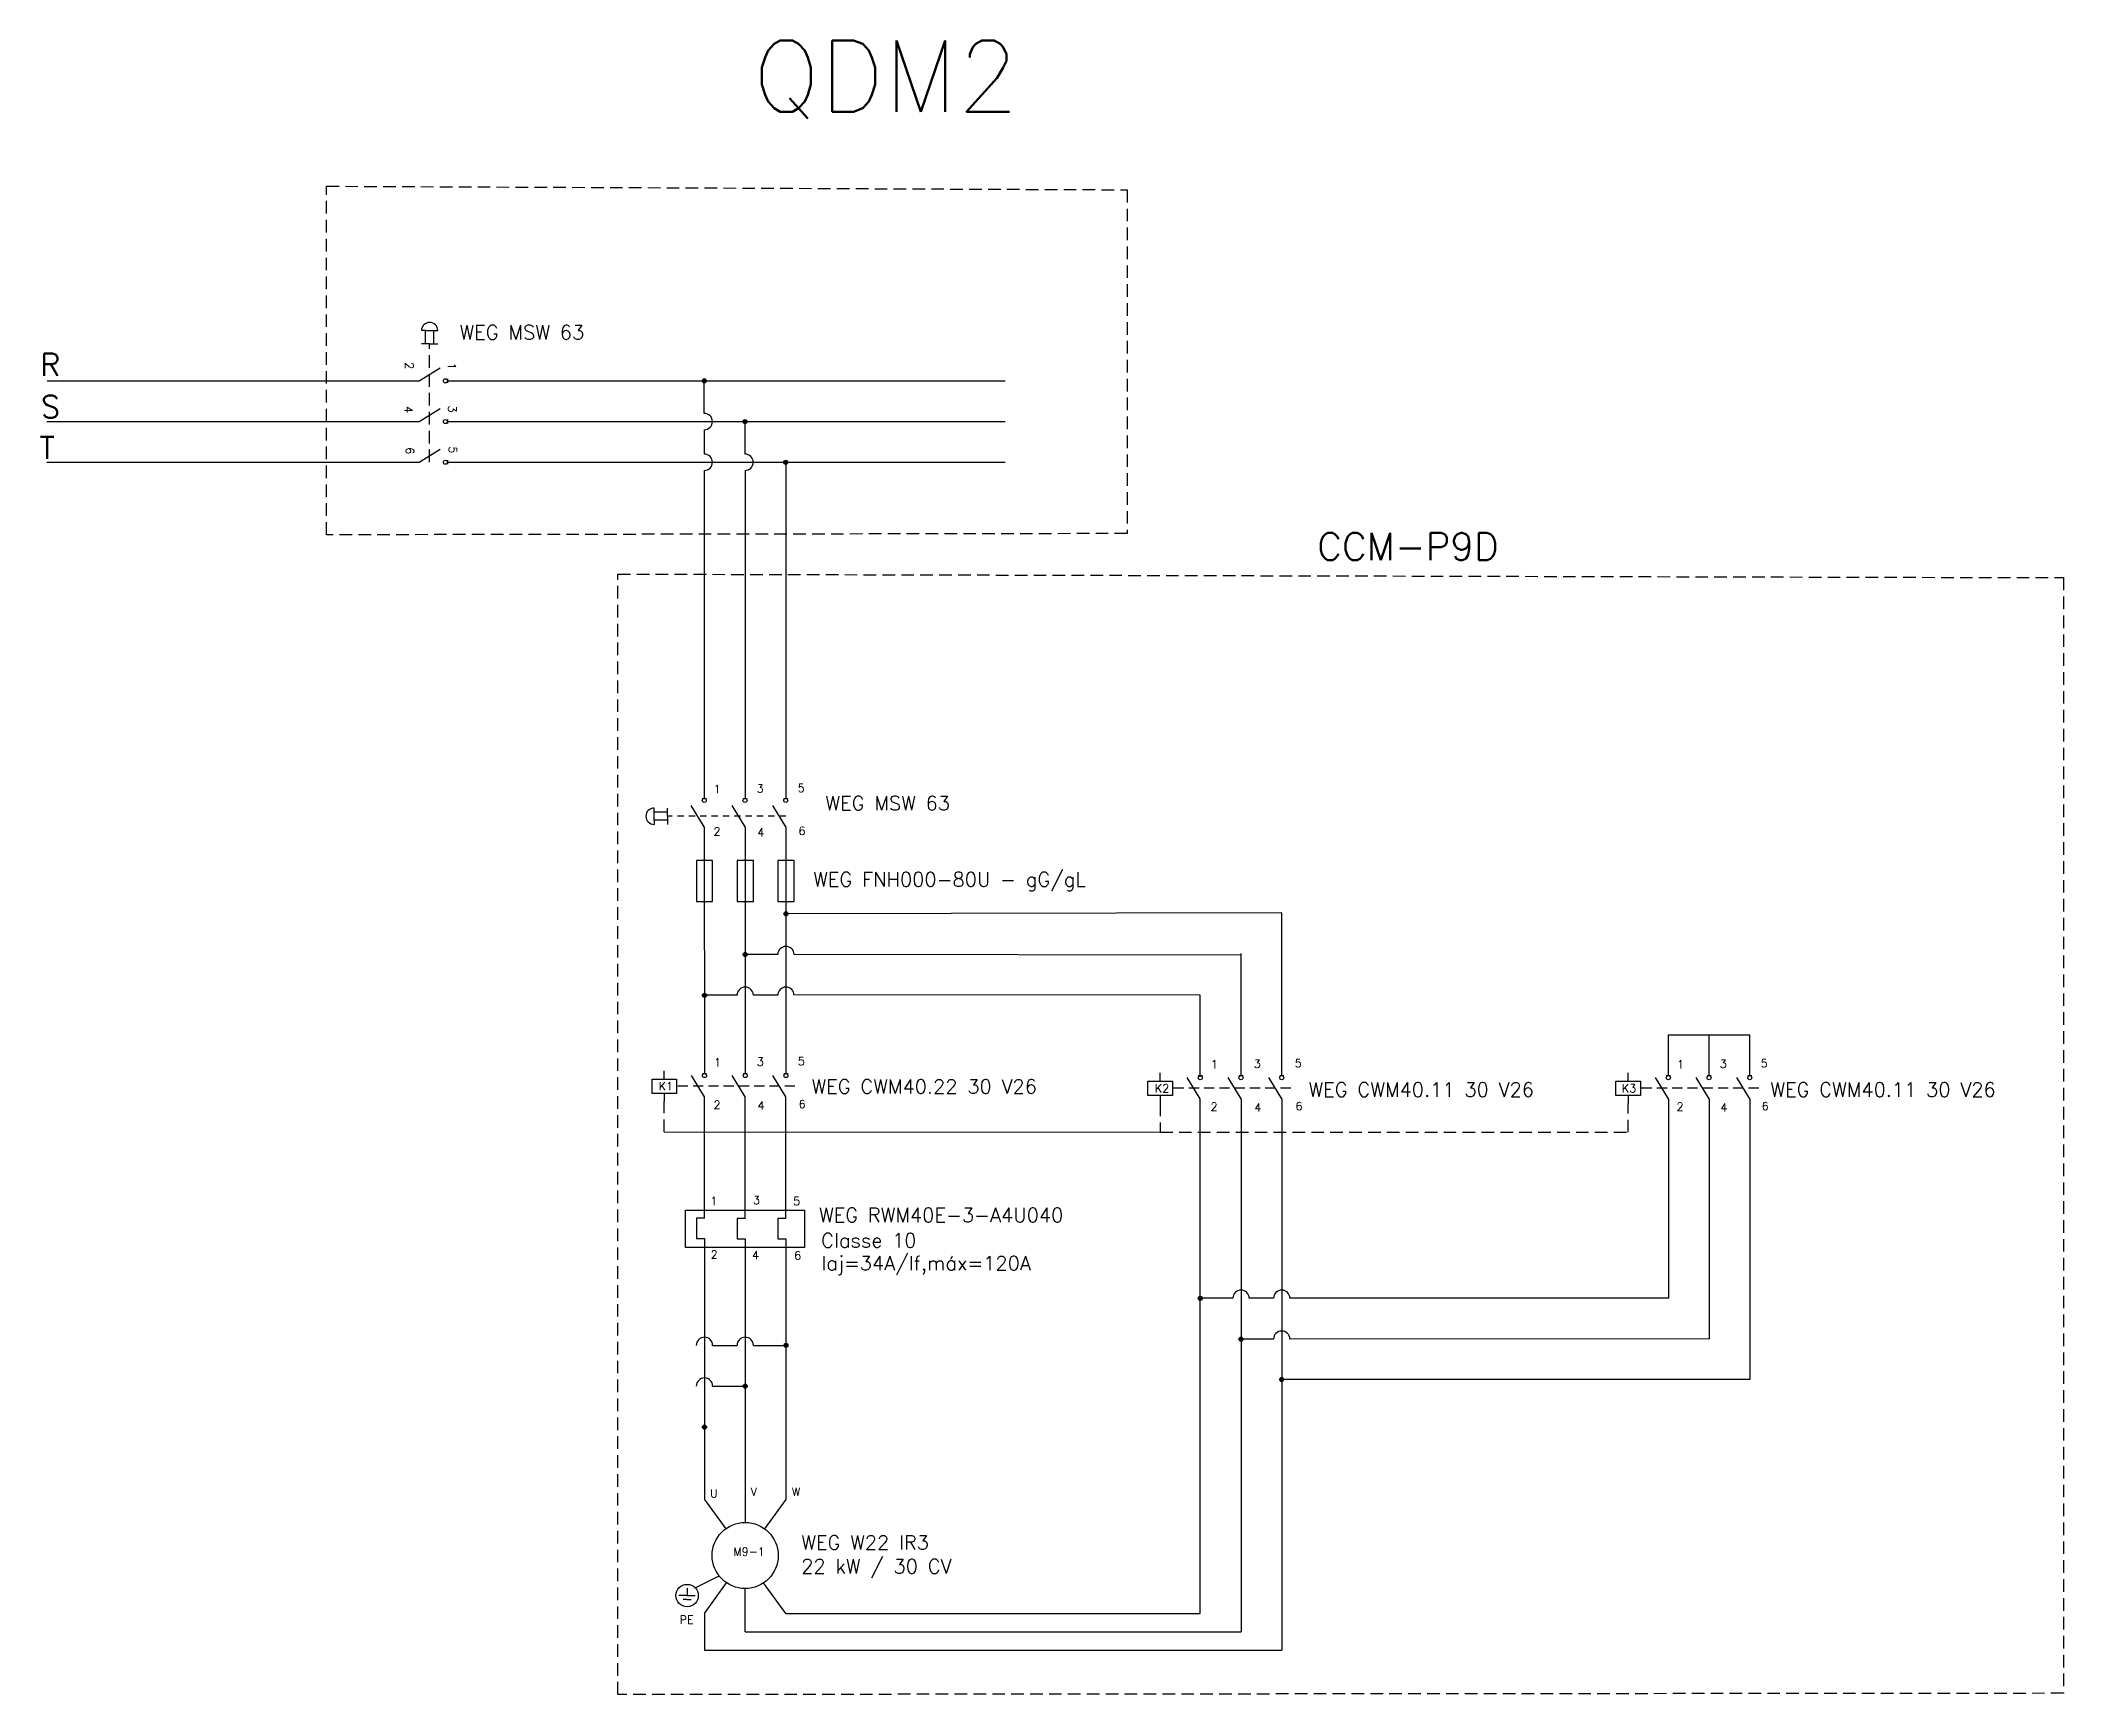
# Model space of a CAD drawing. Extents: x -259 to 641, y -96 to 322.
# Drawn here: x -1.91 to 38.22, y 113.39 to 146.22 of the extents above; entities that cross this region are included whole.
import ezdxf

# ---------------------------------------------------------------- set-up
doc = ezdxf.new("R2010")
doc.units = 0
doc.header["$MEASUREMENT"] = 0
doc.linetypes.add('DASHED2', pattern=[0.375, 0.25, -0.125])
doc.linetypes.add('HIDDEN', pattern=[0.375, 0.25, -0.125])
for name, color, linetype in [('_COTAS', 4, 'Continuous'), ('ELET_TRIFILAR_TEXTO', 4, 'Continuous'), ('Eletrocalha', 7, 'Continuous'), ('INTERTRAVAMENTO', 6, 'HIDDEN')]:
    doc.layers.add(name, color=color, linetype=linetype)
doc.layers.add('ELET_TRIFILAR_DESENHO', color=5, linetype='Continuous', plot=False)
doc.styles.add('ROMANS', font='romans')

msp = doc.modelspace()

# ---------------------------------------------------------------- texts
at = {"layer": 'ELET_TRIFILAR_TEXTO', "style": 'ROMANS'}
for s, height, p in [('QDM2', 1.4139, (12.224, 144.803)), ('WEG MSW 63', 0.2828, (6.406, 140.284)), ('CCM-P9D', 0.5457, (23.42, 135.902)), ('WEG MSW 63      ', 0.28277, (13.663, 130.94)), ('WEG FNH000-80U - gG/gL  ', 0.28277, (13.422, 129.427)), ('WEG CWM40.22 30 V26', 0.28277, (13.388, 125.317)), ('WEG CWM40.11 30 V26', 0.28277, (23.248, 125.256)), ('WEG CWM40.11 30 V26', 0.28277, (32.408, 125.256)), ('WEG RWM40E-3-A4U040    ', 0.28277, (13.536, 122.765)), ('Iaj=34A/If,máx=120A ', 0.28277, (13.582, 121.811)), ('WEG W22 IR3', 0.28277, (13.185, 116.267)), ('22 kW / 30 CV', 0.28277, (13.185, 115.796))]:
    msp.add_text(s, height=height, dxfattribs=at).set_placement(p)
at = {"layer": 'ELET_TRIFILAR_TEXTO', "linetype": 'Continuous', "attachment_point": 1, "style": 'ROMANS'}
for s, width, heights, insert, char_height in [('R', 0.45782, [0.385], (-1.912, 140.004), 0.441), ('S', 0.45782, [0.385], (-1.898, 139.17), 0.441), ('T', 0.45782, [0.385], (-1.926, 138.353), 0.441), ('K1', 0.45782, [0.385], (10.355, 125.544), 0.1616), ('K2', 0.45782, [0.385], (20.2, 125.503), 0.1616), ('K3', 0.45782, [0.385], (29.464, 125.503), 0.1616), ('U', 0.45782, [0.385], (11.373, 117.461), 0.162), ('V', 0.45782, [0.385], (12.181, 117.495), 0.162), ('W', 0.45782, [0.385], (13, 117.495), 0.162), ('M9-1', 0.51858, [0.563], (11.837, 116.308), 0.1616), ('PE', 0.45782, [0.385], (10.772, 114.957), 0.1616)]:
    msp.add_mtext_dynamic_manual_height_columns(s, width=width, gutter_width=2.793, heights=heights, dxfattribs=dict(at, insert=insert, char_height=char_height))
at = {"layer": 'ELET_TRIFILAR_TEXTO', "linetype": 'Continuous', "insert": (13.579, 122.545), "char_height": 0.28277, "width": 5.65415, "attachment_point": 1, "style": 'ROMANS'}
msp.add_mtext('Classe 10     ', dxfattribs=at)

# ---------------------------------------------------------------- blocks, each defined once
blk = doc.blocks.new('Nome - Contatos')
at = {"layer": 'ELET_TRIFILAR_TEXTO', "linetype": 'Continuous', "char_height": 0.2, "attachment_point": 1, "style": 'ROMANS'}
for s, insert in [('3', (143.513, 124.19)), ('5', (144.518, 124.204)), ('1', (142.46, 124.177)), ('2', (142.451, 123.136)), ('4', (143.528, 123.114)), ('6', (144.54, 123.15))]:
    blk.add_mtext_dynamic_manual_height_columns(s, width=0.31166, gutter_width=1.901, heights=[0.262], dxfattribs=dict(at, insert=insert))
blk = doc.blocks.new('Fusíveis')
at = {"layer": 'ELET_TRIFILAR_DESENHO', "linetype": 'Continuous'}
for p, q in [((143.684, 121.383), (143.484, 121.383)), ((143.484, 121.383), (143.484, 120.383)), ((143.884, 121.383), (143.684, 121.383)), ((143.884, 120.383), (143.884, 121.383)), ((144.684, 121.383), (144.484, 121.383)), ((144.484, 121.383), (144.484, 120.383)), ((144.884, 121.383), (144.684, 121.383)), ((144.884, 120.383), (144.884, 121.383)), ((145.684, 121.383), (145.484, 121.383)), ((145.484, 121.383), (145.484, 120.383)), ((145.884, 121.383), (145.684, 121.383)), ((145.884, 120.383), (145.884, 121.383)), ((143.484, 120.383), (143.884, 120.383)), ((144.484, 120.383), (144.884, 120.383)), ((145.484, 120.383), (145.884, 120.383))]:
    blk.add_line(p, q, dxfattribs=at)
blk = doc.blocks.new('Contator')
at = {"layer": 'ELET_TRIFILAR_DESENHO', "linetype": 'Continuous'}
for p, q in [((150.054, 111.998), (150.054, 112.198)), ((151.04, 111.562), (150.721, 112.083)), ((150.99, 112.133), (151.091, 112.133)), ((152.04, 111.562), (151.721, 112.083)), ((151.99, 112.133), (152.091, 112.133)), ((153.04, 111.562), (152.721, 112.083)), ((152.99, 112.133), (153.091, 112.133)), ((150.054, 111.646), (150.054, 111.446))]:
    blk.add_line(p, q, dxfattribs=at)
at = {"layer": 'ELET_TRIFILAR_DESENHO', "linetype": 'DASHED2'}
blk.add_line((153.26, 111.822), (150.354, 111.822), dxfattribs=at)
at = {"layer": 'ELET_TRIFILAR_DESENHO', "linetype": 'Continuous'}
blk.add_lwpolyline([(149.754, 111.998), (150.354, 111.998), (150.354, 111.646), (149.754, 111.646)], close=True, dxfattribs=at)
for centre in [(151.04, 112.083), (152.04, 112.083), (153.04, 112.083)]:
    blk.add_circle(centre, 0.05, dxfattribs=at)
blk = doc.blocks.new('Rele Termico')
at = {"layer": 'ELET_TRIFILAR_DESENHO', "linetype": 'Continuous'}
for p, q in [((151.04, 108.823), (150.84, 108.823)), ((150.84, 108.823), (150.84, 108.323)), ((152.04, 108.811), (151.84, 108.811)), ((151.84, 108.811), (151.84, 108.311)), ((153.04, 108.811), (152.84, 108.811)), ((152.84, 108.811), (152.84, 108.311)), ((150.84, 108.323), (151.04, 108.323)), ((151.84, 108.311), (152.04, 108.311)), ((152.84, 108.311), (153.04, 108.311))]:
    blk.add_line(p, q, dxfattribs=at)
blk.add_lwpolyline([(150.573, 109.022), (153.495, 109.022), (153.495, 108.102), (150.573, 108.102)], close=True, dxfattribs=at)
blk = doc.blocks.new('Nome - Termico')
at = {"layer": 'ELET_TRIFILAR_TEXTO', "linetype": 'Continuous', "char_height": 0.2, "attachment_point": 1, "style": 'ROMANS'}
for s, insert in [('1', (149.774, 110.74)), ('3', (150.822, 110.762)), ('5', (151.809, 110.74)), ('2', (149.782, 109.425)), ('4', (150.799, 109.41)), ('6', (151.832, 109.402))]:
    blk.add_mtext_dynamic_manual_height_columns(s, width=0.31166, gutter_width=1.901, heights=[0.262], dxfattribs=dict(at, insert=insert))

# ---------------------------------------------------------------- hatches: boundary and pattern name
at = {"layer": 'ELET_TRIFILAR_DESENHO', "linetype": 'Continuous'}
h = msp.add_hatch(color=256, dxfattribs=at)
h.dxf.hatch_style = 1
h.paths.add_polyline_path([(11.302, 139.462, 1), (11.221, 139.462, 1)])
h = msp.add_hatch(color=256, dxfattribs=at)
h.dxf.hatch_style = 1
h.paths.add_polyline_path([(12.11, 138.654, 1), (12.029, 138.654, 1)])
h = msp.add_hatch(color=256, dxfattribs=at)
h.dxf.hatch_style = 1
h.paths.add_polyline_path([(12.837, 137.846), (12.918, 137.846, 1)])
h.paths.add_polyline_path([(12.877, 137.846), (12.877, 137.806, 0.414214), (12.918, 137.846)])
h.paths.add_polyline_path([(12.877, 137.806), (12.877, 137.846), (12.837, 137.846, 0.414214)])
h = msp.add_hatch(color=256, dxfattribs=at)
h.dxf.hatch_style = 1
h.paths.add_polyline_path([(12.921, 128.885, 1), (12.84, 128.885, 1)])
h = msp.add_hatch(color=256, dxfattribs=at)
h.dxf.hatch_style = 1
h.paths.add_polyline_path([(12.113, 128.077, 1), (12.032, 128.077, 1)])
h = msp.add_hatch(color=256, dxfattribs=at)
h.dxf.hatch_style = 1
h.paths.add_polyline_path([(11.305, 127.269, 1), (11.224, 127.269, 1)])
h = msp.add_hatch(color=256, dxfattribs=at)
h.dxf.hatch_style = 1
h.paths.add_polyline_path([(21.141, 121.255, 1), (21.06, 121.255, 1)])
h = msp.add_hatch(color=256, dxfattribs=at)
h.dxf.hatch_style = 1
h.paths.add_polyline_path([(21.949, 120.444, 1), (21.868, 120.444, 1)])
h = msp.add_hatch(color=256, dxfattribs=at)
h.dxf.hatch_style = 1
h.paths.add_polyline_path([(12.84, 120.32, -1), (12.921, 120.32, -1)])
h = msp.add_hatch(color=256, dxfattribs=at)
h.dxf.hatch_style = 1
h.paths.add_polyline_path([(22.757, 119.643, 1), (22.676, 119.643, 1)])
h = msp.add_hatch(color=256, dxfattribs=at)
h.dxf.hatch_style = 1
h.paths.add_polyline_path([(12.113, 119.512, 1), (12.032, 119.512, 1)])
h = msp.add_hatch(color=256, dxfattribs=at)
h.dxf.hatch_style = 1
h.paths.add_polyline_path([(11.305, 118.697, 1), (11.224, 118.697, 1)])

# ---------------------------------------------------------------- linework, layer by layer
at = {"layer": 'ELET_TRIFILAR_DESENHO', "color": 6, "linetype": 'Continuous'}
for p, q in [((5.731, 140.46), (5.65, 140.46)), ((5.731, 140.194), (5.731, 140.46)), ((5.731, 140.46), (5.893, 140.46)), ((5.893, 140.194), (5.893, 140.46)), ((5.893, 140.46), (5.973, 140.46)), ((10.264, 130.903), (10.264, 130.983)), ((10.529, 130.903), (10.264, 130.903)), ((10.264, 130.741), (10.264, 130.903)), ((10.529, 130.822), (10.529, 130.983)), ((10.529, 130.741), (10.264, 130.741)), ((10.264, 130.741), (10.264, 130.66)), ((10.529, 130.822), (10.529, 130.66))]:
    msp.add_line(p, q, dxfattribs=at)
at = {"layer": 'ELET_TRIFILAR_DESENHO', "linetype": 'Continuous'}
for p, q in [((5.812, 140.194), (5.65, 140.194)), ((5.812, 140.194), (5.973, 140.194)), ((5.602, 139.462), (6.022, 139.72)), ((-1.774, 139.462), (5.602, 139.462)), ((6.165, 139.502), (6.165, 139.421)), ((6.165, 139.462), (17.231, 139.462)), ((11.261, 138.815), (11.261, 139.462)), ((5.602, 138.654), (6.022, 138.912)), ((-1.781, 138.654), (5.602, 138.654)), ((6.165, 138.695), (6.165, 138.613)), ((6.165, 138.654), (17.231, 138.654)), ((11.261, 138.492), (11.261, 138.008)), ((12.069, 138.008), (12.069, 138.654)), ((5.602, 137.846), (6.022, 138.104)), ((-1.781, 137.846), (5.602, 137.846)), ((6.165, 137.887), (6.165, 137.805)), ((6.165, 137.846), (17.231, 137.846)), ((11.261, 137.684), (11.261, 135.199)), ((12.069, 137.684), (12.069, 135.177)), ((12.877, 137.846), (12.877, 135.199)), ((11.261, 135.199), (11.261, 131.175)), ((12.069, 135.177), (12.069, 131.175)), ((12.877, 135.199), (12.877, 131.175)), ((11.261, 130.612), (11.003, 131.032)), ((11.221, 131.175), (11.302, 131.175)), ((12.069, 130.612), (11.811, 131.032)), ((12.029, 131.175), (12.11, 131.175)), ((12.877, 130.612), (12.619, 131.032)), ((12.836, 131.175), (12.918, 131.175)), ((11.261, 130.612), (11.265, 125.714)), ((12.069, 130.612), (12.072, 125.714)), ((12.877, 130.612), (12.88, 125.714)), ((12.072, 122.841), (12.072, 125.253)), ((12.88, 122.841), (12.88, 125.253)), ((11.265, 122.442), (11.265, 118.207)), ((12.072, 122.432), (12.072, 117.75)), ((12.88, 122.432), (12.88, 118.207)), ((11.265, 118.207), (11.265, 117.264)), ((12.88, 118.207), (12.88, 117.264)), ((12.072, 117.75), (12.072, 116.806)), ((11.265, 117.264), (11.687, 116.681)), ((12.88, 117.264), (12.458, 116.681)), ((11.083, 115.506), (11.555, 115.748)), ((11.265, 114.998), (11.702, 115.609)), ((12.88, 114.998), (12.437, 115.606)), ((10.92, 115.356), (10.758, 115.356)), ((10.92, 115.28), (10.839, 115.28)), ((10.92, 115.5), (10.92, 115.356)), ((10.92, 115.356), (11.083, 115.356)), ((10.92, 115.28), (11.002, 115.28)), ((12.072, 114.634), (12.074, 115.495))]:
    msp.add_line(p, q, dxfattribs=at)
at = {"layer": 'ELET_TRIFILAR_DESENHO', "color": 6, "linetype": 'DASHED2'}
msp.add_line((5.812, 137.846), (5.812, 140.194), dxfattribs=at)
at = {"layer": 'ELET_TRIFILAR_DESENHO', "color": 6, "linetype": 'DASHED2', "ltscale": 0.5}
msp.add_line((12.877, 130.822), (10.529, 130.822), dxfattribs=at)
at = {"layer": 'ELET_TRIFILAR_DESENHO', "linetype": 'HIDDEN'}
for points in [[(3.766, 143.324), (19.65, 143.253), (19.65, 136.431), (3.766, 136.406)], [(9.546, 135.627), (38.225, 135.556), (38.225, 113.416), (9.546, 113.391)]]:
    msp.add_lwpolyline(points, close=True, dxfattribs=at)
at = {"layer": 'ELET_TRIFILAR_DESENHO', "linetype": 'Continuous'}
for points in [[(22.716, 128.906), (12.88, 128.885)], [(22.716, 125.674), (22.716, 128.906)], [(12.719, 128.077), (12.072, 128.077)], [(21.908, 128.067), (13.042, 128.077)], [(21.908, 125.674), (21.908, 128.098)], [(11.911, 127.269), (11.265, 127.269)], [(12.719, 127.269), (12.234, 127.269)], [(21.1, 125.653), (21.1, 127.269), (13.042, 127.278)], [(30.385, 125.674), (30.385, 126.482), (32.001, 126.482)], [(31.193, 125.674), (31.193, 126.482)], [(32.001, 125.674), (32.001, 126.482)], [(11.265, 122.846), (11.265, 125.253)], [(12.88, 114.998), (21.1, 114.998), (21.1, 125.213)], [(21.908, 125.213), (21.908, 114.634)], [(22.716, 125.213), (22.716, 114.271)], [(30.385, 125.213), (30.385, 121.255)], [(31.193, 125.213), (31.193, 120.444)], [(32.001, 125.213), (32.001, 119.643)], [(21.747, 121.255), (21.1, 121.255)], [(22.555, 121.255), (22.07, 121.255)], [(30.385, 121.255), (22.878, 121.255)], [(22.555, 120.444), (21.908, 120.444)], [(31.193, 120.453), (22.878, 120.444)], [(11.426, 120.32), (11.911, 120.32)], [(12.234, 120.32), (12.88, 120.32)], [(32.001, 119.643), (22.716, 119.643)], [(11.426, 119.512), (12.072, 119.512)], [(11.265, 114.998), (11.265, 114.271), (22.716, 114.272)], [(12.072, 114.634), (21.908, 114.634)]]:
    msp.add_lwpolyline(points, dxfattribs=at)
for centre, radius in [((6.125, 139.462), 0.0404), ((11.261, 139.462), 0.0404), ((6.125, 138.654), 0.0404), ((12.069, 138.654), 0.0404), ((6.125, 137.846), 0.0404), ((12.877, 137.846), 0.0404), ((11.261, 131.135), 0.0404), ((12.069, 131.135), 0.0404), ((12.877, 131.135), 0.0404), ((12.88, 128.885), 0.0404), ((12.072, 128.077), 0.0404), ((11.265, 127.269), 0.0404), ((21.1, 121.255), 0.0404), ((21.908, 120.444), 0.0404), ((12.88, 120.32), 0.0404), ((22.716, 119.643), 0.0404), ((12.072, 119.512), 0.0404), ((11.265, 118.697), 0.0404), ((12.072, 116.151), 0.656), ((10.92, 115.356), 0.222)]:
    msp.add_circle(centre, radius, dxfattribs=at)
at = {"layer": 'ELET_TRIFILAR_DESENHO', "color": 6, "linetype": 'Continuous'}
for centre, start, end in [((5.812, 140.46), 0, 180), ((10.264, 130.822), 90, 270)]:
    msp.add_arc(centre, 0.162, start, end, dxfattribs=at)
at = {"layer": 'ELET_TRIFILAR_DESENHO', "linetype": 'Continuous'}
for centre, start, end in [((11.261, 138.654), 270, 90), ((11.261, 137.846), 270, 90), ((12.069, 137.846), 270, 90), ((12.88, 128.077), 0, 180), ((12.072, 127.269), 0, 180), ((12.88, 127.269), 0, 180), ((21.908, 121.255), 0, 180), ((22.716, 121.255), 0, 180), ((11.265, 120.32), 0, 180), ((12.072, 120.32), 0, 180), ((22.716, 120.444), 0, 180), ((11.265, 119.512), 0, 180)]:
    msp.add_arc(centre, 0.162, start, end, dxfattribs=at)
at = {"layer": 'Eletrocalha', "color": 6, "linetype": 'DASHED2'}
msp.add_lwpolyline([(20.304, 125.12), (20.304, 124.554), (29.586, 124.549), (29.589, 125.12)], dxfattribs=at)
at = {"layer": 'Eletrocalha', "color": 6}
msp.add_lwpolyline([(10.468, 124.556), (10.468, 124.556), (20.304, 124.554), (20.304, 124.554)], dxfattribs=at)
at = {"layer": 'INTERTRAVAMENTO', "linetype": 'HIDDEN'}
msp.add_line((10.468, 124.556), (10.468, 125.159), dxfattribs=at)

# ---------------------------------------------------------------- block references
at = {"layer": '_COTAS', "linetype": 'Continuous', "xscale": 0.8079180569963671, "yscale": 0.8079180569963671, "zscale": 0.8079180569963671, "rotation": 270}
msp.add_blockref('Nome - Contatos', (-93.992, 254.92), dxfattribs=at)
at = {"layer": '_COTAS', "linetype": 'Continuous', "xscale": 0.8079180569963671, "yscale": 0.8079180569963671, "zscale": 0.8079180569963671}
for name, p in [('Nome - Contatos', (-103.646, 31.116)), ('Nome - Contatos', (-103.643, 25.695)), ('Nome - Contatos', (-93.786, 25.655)), ('Nome - Contatos', (-84.541, 25.655)), ('Nome - Termico', (-109.624, 33.797))]:
    msp.add_blockref(name, p, dxfattribs=at)
at = {"layer": 'ELET_TRIFILAR_DESENHO', "linetype": 'Continuous', "xscale": 0.8079180569963671, "yscale": 0.8079180569963671, "zscale": 0.8079180569963671}
for name, p in [('Fusíveis', (-104.82, 31.873)), ('Contator', (-110.763, 35.12)), ('Contator', (-100.928, 35.08)), ('Contator', (-91.643, 35.08)), ('Rele Termico', (-110.763, 34.926))]:
    msp.add_blockref(name, p, dxfattribs=at)

msp.set_redraw_order([(e.dxf.handle, doc.entitydb.next_handle()) for e in msp.query("TEXT MTEXT ATTDEF DIMENSION ARC_DIMENSION")])  # texts and dimensions are drawn at this point

doc.saveas('drawing.dxf')
